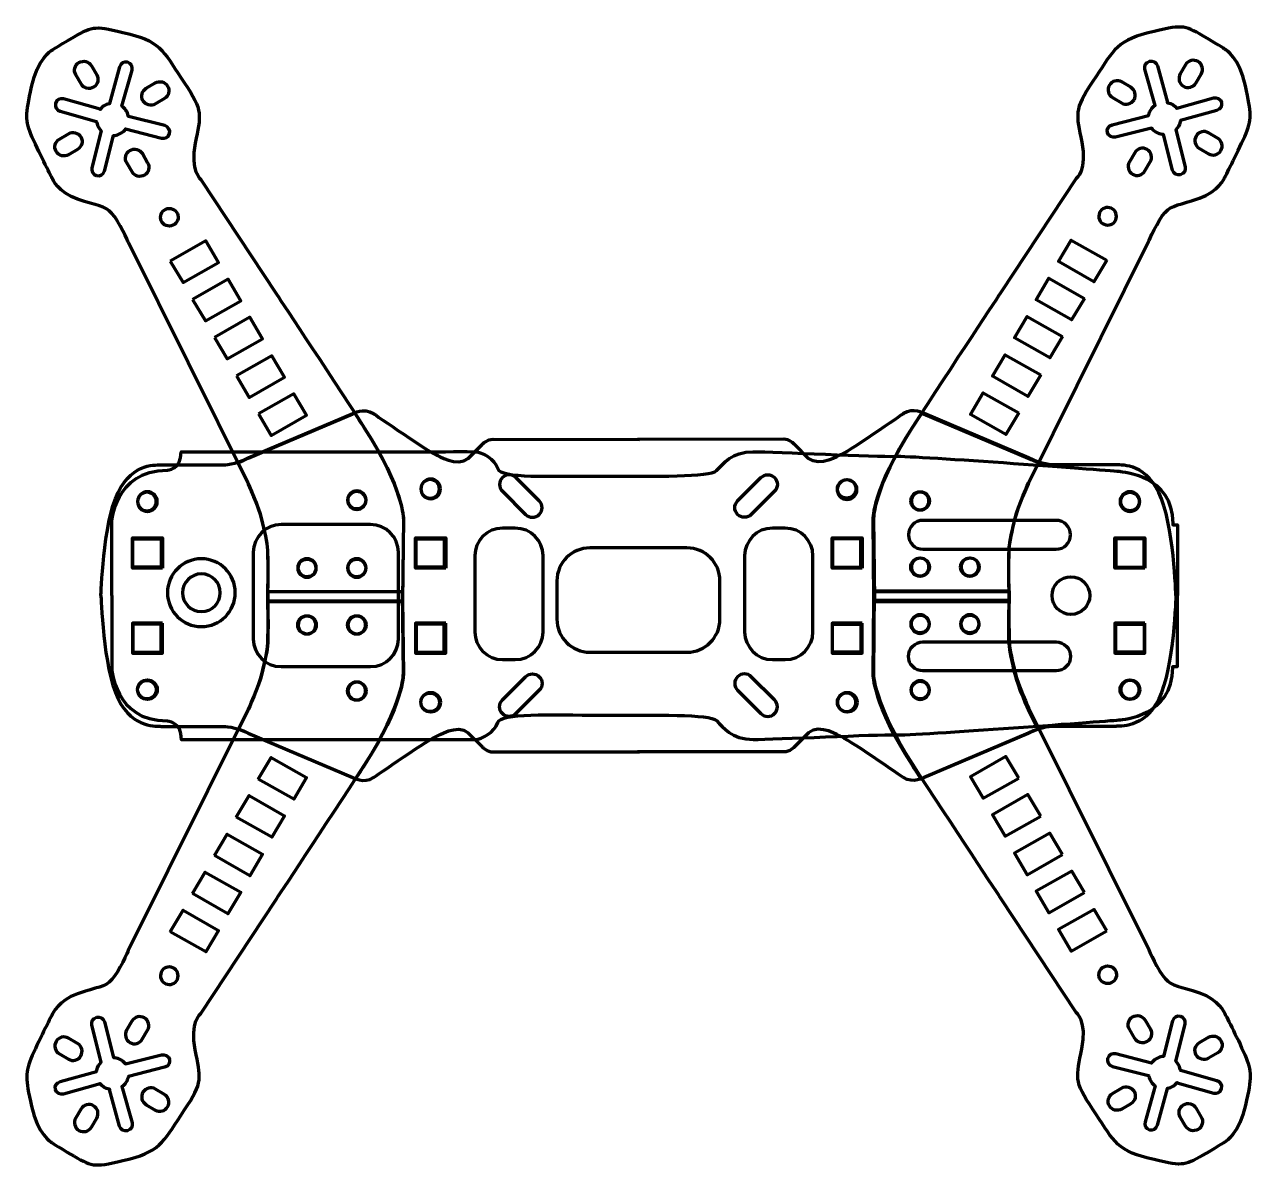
# Model space of a CAD drawing. Header units: inches. Extents: x -100 to 347, y -50 to 366.
import ezdxf

# ---------------------------------------------------------------- set-up
doc = ezdxf.new("R2010")
doc.units = ezdxf.units.IN
doc.header["$MEASUREMENT"] = 0
for name, color, linetype in [('arms', 7, 'Continuous'), ('bottom', 7, 'Continuous'), ('connectors', 7, 'Continuous'), ('top', 7, 'Continuous')]:
    doc.layers.add(name, color=color, linetype=linetype)

# ---------------------------------------------------------------- blocks, each defined once
blk = doc.blocks.new('block 3')
at = {"layer": 'connectors', "color": 22, "lineweight": 140, "true_color": 0xc4221e}
for points in [[(-13.58, 186.24), (-12.6, 182.03), (-11.58, 177.96), (-11.44, 174.95), (-11.3, 171.94), (-11.34, 165.78), (-11.34, 165.78), (-11.34, 165.78), (-11.41, 159.81), (-11.41, 159.81), (-11.41, 159.81), (37.63, 159.81), (37.63, 159.81), (37.63, 159.81), (37.65, 157.09), (37.65, 157.09), (37.65, 157.09), (37.93, 186.32), (37.93, 186.32), (37.93, 186.32), (38.06, 197.23), (23.79, 219.36), (22.59, 221.21), (21.37, 223.09), (20.14, 224.99), (19.76, 224.82), (19.54, 224.69), (19.54, 224.69), (19.54, 224.69), (-18.55, 208.53), (-18.55, 208.53), (-19.89, 207.82), (-21.18, 207.32), (-22.36, 206.96), (-22.36, 206.96), (-18.66, 199.52), (-18.66, 199.52), (-18.66, 199.52), (-14.56, 190.46), (-13.58, 186.24)], [(37.91, 129.83), (37.91, 129.83), (37.65, 157.09), (37.65, 157.09), (37.65, 157.09), (37.65, 156.34), (37.65, 156.34), (37.65, 156.34), (-11.43, 156.34), (-11.43, 156.34), (-11.43, 156.34), (-11.36, 150.38), (-11.36, 150.38), (-11.36, 150.38), (-11.32, 144.21), (-11.45, 141.2), (-11.6, 138.19), (-12.61, 134.12), (-13.6, 129.91), (-14.58, 125.69), (-18.68, 116.63), (-18.68, 116.63), (-18.68, 116.63), (-22.09, 109.76), (-22.09, 109.76), (-20.99, 109.41), (-19.79, 108.93), (-18.55, 108.28), (-18.55, 108.28), (19.54, 92.11), (19.54, 92.11), (19.54, 92.11), (19.89, 91.91), (20.46, 91.69), (21.58, 93.41), (22.68, 95.12), (23.77, 96.8), (38.04, 118.92), (37.91, 129.83), (37.91, 129.83)]]:
    blk.add_open_spline(points, degree=3, knots=[0, 0, 0, 0, 1, 1, 1, 2, 2, 2, 3, 3, 3, 4, 4, 4, 5, 5, 5, 6, 6, 6, 7, 7, 7, 8, 8, 8, 9, 9, 9, 10, 10, 10, 11, 11, 11, 12, 12, 12, 13, 13, 13, 13], dxfattribs=at)
blk = doc.blocks.new('block 4')
at = {"layer": 'connectors', "color": 22, "lineweight": 140, "true_color": 0xc4221e}
for points in [[(265.55, 199.54), (265.55, 199.54), (269.25, 206.98), (269.25, 206.98), (268.07, 207.34), (266.78, 207.84), (265.44, 208.55), (265.44, 208.55), (227.35, 224.71), (227.35, 224.71), (227.35, 224.71), (227.13, 224.84), (226.75, 225), (225.52, 223.11), (224.3, 221.22), (223.1, 219.38), (208.83, 197.25), (208.96, 186.34), (208.96, 186.34), (208.96, 186.34), (209.24, 157.11), (209.24, 157.11), (209.24, 157.11), (209.26, 159.83), (209.26, 159.83), (209.26, 159.83), (258.3, 159.83), (258.3, 159.83), (258.3, 159.83), (258.23, 165.8), (258.23, 165.8), (258.23, 165.8), (258.19, 171.96), (258.32, 174.97), (258.47, 177.98), (259.48, 182.05), (260.47, 186.26), (261.45, 190.48), (265.55, 199.54), (265.55, 199.54)], [(223.12, 96.81), (224.21, 95.14), (225.31, 93.43), (226.43, 91.71), (227, 91.93), (227.35, 92.13), (227.35, 92.13), (227.35, 92.13), (265.44, 108.29), (265.44, 108.29), (266.68, 108.95), (267.88, 109.43), (268.98, 109.78), (268.98, 109.78), (265.57, 116.65), (265.57, 116.65), (265.57, 116.65), (261.47, 125.71), (260.49, 129.93), (259.5, 134.14), (258.48, 138.21), (258.34, 141.22), (258.21, 144.23), (258.25, 150.39), (258.25, 150.39), (258.25, 150.39), (258.32, 156.36), (258.32, 156.36), (258.32, 156.36), (209.24, 156.36), (209.24, 156.36), (209.24, 156.36), (209.24, 157.11), (209.24, 157.11), (209.24, 157.11), (208.98, 129.85), (208.98, 129.85), (208.98, 129.85), (208.85, 118.94), (223.12, 96.81)]]:
    blk.add_open_spline(points, degree=3, knots=[0, 0, 0, 0, 1, 1, 1, 2, 2, 2, 3, 3, 3, 4, 4, 4, 5, 5, 5, 6, 6, 6, 7, 7, 7, 8, 8, 8, 9, 9, 9, 10, 10, 10, 11, 11, 11, 12, 12, 12, 13, 13, 13, 13], dxfattribs=at)
blk = doc.blocks.new('block 2')
at = {"layer": 'connectors', "color": 22, "lineweight": 70, "true_color": 0xc4221e}
for points in [[(24.33, 193.26), (24.33, 191.39), (22.82, 189.88), (20.96, 189.88), (19.09, 189.88), (17.58, 191.39), (17.58, 193.26), (17.58, 195.12), (19.09, 196.63), (20.96, 196.63), (22.82, 196.63), (24.33, 195.12), (24.33, 193.26)], [(222.7, 192.95), (222.7, 191.09), (224.21, 189.58), (226.07, 189.58), (227.94, 189.58), (229.45, 191.09), (229.45, 192.95), (229.45, 194.82), (227.94, 196.33), (226.07, 196.33), (224.21, 196.33), (222.7, 194.82), (222.7, 192.95)], [(6.2, 168.55), (6.2, 166.69), (4.69, 165.18), (2.83, 165.18), (0.97, 165.18), (-0.55, 166.69), (-0.55, 168.55), (-0.55, 170.42), (0.97, 171.93), (2.83, 171.93), (4.69, 171.93), (6.2, 170.42), (6.2, 168.55)], [(24.33, 168.55), (24.33, 166.69), (22.82, 165.18), (20.96, 165.18), (19.09, 165.18), (17.58, 166.69), (17.58, 168.55), (17.58, 170.42), (19.09, 171.93), (20.96, 171.93), (22.82, 171.93), (24.33, 170.42), (24.33, 168.55)], [(222.67, 168.88), (222.67, 167.01), (224.18, 165.5), (226.04, 165.5), (227.91, 165.5), (229.42, 167.01), (229.42, 168.88), (229.42, 170.74), (227.91, 172.25), (226.04, 172.25), (224.18, 172.25), (222.67, 170.74), (222.67, 168.88)], [(240.79, 168.88), (240.79, 167.01), (242.31, 165.5), (244.17, 165.5), (246.03, 165.5), (247.54, 167.01), (247.54, 168.88), (247.54, 170.74), (246.03, 172.25), (244.17, 172.25), (242.31, 172.25), (240.79, 170.74), (240.79, 168.88)], [(6.2, 147.81), (6.2, 149.67), (4.69, 151.18), (2.83, 151.18), (0.97, 151.18), (-0.55, 149.67), (-0.55, 147.81), (-0.55, 145.94), (0.97, 144.43), (2.83, 144.43), (4.69, 144.43), (6.2, 145.94), (6.2, 147.81)], [(24.33, 147.81), (24.33, 149.67), (22.82, 151.18), (20.96, 151.18), (19.09, 151.18), (17.58, 149.67), (17.58, 147.81), (17.58, 145.94), (19.09, 144.43), (20.96, 144.43), (22.82, 144.43), (24.33, 145.94), (24.33, 147.81)], [(222.67, 148.13), (222.67, 149.99), (224.18, 151.5), (226.04, 151.5), (227.91, 151.5), (229.42, 149.99), (229.42, 148.13), (229.42, 146.26), (227.91, 144.75), (226.04, 144.75), (224.18, 144.75), (222.67, 146.26), (222.67, 148.13)], [(240.79, 148.13), (240.79, 149.99), (242.31, 151.5), (244.17, 151.5), (246.03, 151.5), (247.54, 149.99), (247.54, 148.13), (247.54, 146.26), (246.03, 144.75), (244.17, 144.75), (242.31, 144.75), (240.79, 146.26), (240.79, 148.13)], [(24.33, 123.75), (24.33, 125.61), (22.82, 127.12), (20.96, 127.12), (19.09, 127.12), (17.58, 125.61), (17.58, 123.75), (17.58, 121.88), (19.09, 120.37), (20.96, 120.37), (22.82, 120.37), (24.33, 121.88), (24.33, 123.75)], [(222.71, 124.09), (222.71, 125.96), (224.23, 127.47), (226.09, 127.47), (227.95, 127.47), (229.46, 125.96), (229.46, 124.09), (229.46, 122.23), (227.95, 120.72), (226.09, 120.72), (224.23, 120.72), (222.71, 122.23), (222.71, 124.09)]]:
    blk.add_open_spline(points, degree=3, knots=[0, 0, 0, 0, 1, 1, 1, 2, 2, 2, 3, 3, 3, 4, 4, 4, 4], dxfattribs=at)
at = {"layer": 'connectors'}
for name in ['block 3', 'block 4']:
    blk.add_blockref(name, (0, 0), dxfattribs=at)
blk = doc.blocks.new('block 6')
at = {"layer": 'arms', "color": 11, "lineweight": 70, "true_color": 0xff7166}
for points in [[(-14.91, 91.7), (-10.22, 99.53), (2.66, 92.2), (-1.96, 84.36), (-14.91, 91.7)], [(-22.92, 77.85), (-18.23, 85.67), (-5.35, 78.34), (-9.97, 70.51), (-22.92, 77.85)], [(-30.91, 63.86), (-26.23, 71.68), (-13.34, 64.35), (-17.97, 56.51), (-30.91, 63.86)], [(-38.88, 49.98), (-34.2, 57.8), (-21.32, 50.48), (-25.94, 42.64), (-38.88, 49.98)], [(-47.01, 36.06), (-42.32, 43.89), (-29.44, 36.56), (-34.06, 28.72), (-47.01, 36.06)]]:
    blk.add_lwpolyline(points, dxfattribs=at)
at = {"layer": 'arms', "color": 11, "lineweight": 140, "true_color": 0xff7166}
blk.add_open_spline([(-11.48, 159.91), (-11.48, 159.91), (37.61, 159.91), (37.61, 159.91), (37.61, 159.91), (37.9, 129.93), (37.9, 129.93), (37.9, 129.93), (38.02, 119.02), (23.75, 96.89), (9.48, 74.76), (-8.42, 47.87), (-8.42, 47.87), (-8.42, 47.87), (-35.79, 6.35), (-35.79, 6.35), (-35.79, 6.35), (-39.95, 3.13), (-37.91, -6.91), (-35.87, -16.96), (-34.82, -18.62), (-41.85, -28.93), (-48.89, -39.23), (-49.75, -43.69), (-62.09, -46.71), (-74.44, -49.74), (-74.95, -49.69), (-81.96, -45.64), (-88.97, -41.58), (-90.21, -40.61), (-90.21, -40.61), (-90.21, -40.61), (-95.27, -37.78), (-97.49, -27.46), (-99.7, -17.13), (-100.01, -15.44), (-97.2, -8.99), (-94.39, -2.53), (-89.9, 6.01), (-89.9, 6.01), (-89.9, 6.01), (-87.74, 11.05), (-80.7, 13.52), (-73.66, 16), (-70.73, 15.84), (-68.2, 18.67), (-65.67, 21.51), (-62.23, 29.25), (-62.23, 29.25), (-62.23, 29.25), (-18.69, 116.73), (-18.69, 116.73), (-18.69, 116.73), (-14.59, 125.79), (-13.61, 130.01), (-12.63, 134.22), (-11.61, 138.29), (-11.47, 141.3), (-11.33, 144.31), (-11.38, 150.47), (-11.38, 150.47), (-11.38, 150.47), (-11.48, 159.91), (-11.48, 159.91)], degree=3, knots=[0, 0, 0, 0, 1, 1, 1, 2, 2, 2, 3, 3, 3, 4, 4, 4, 5, 5, 5, 6, 6, 6, 7, 7, 7, 8, 8, 8, 9, 9, 9, 10, 10, 10, 11, 11, 11, 12, 12, 12, 13, 13, 13, 14, 14, 14, 15, 15, 15, 16, 16, 16, 17, 17, 17, 18, 18, 18, 19, 19, 19, 20, 20, 20, 21, 21, 21, 21], dxfattribs=at)
at = {"layer": 'arms', "color": 11, "lineweight": 70, "true_color": 0xff7166}
for points, knots in [([(3.53, 150.94), (5.26, 150.55), (6.35, 148.83), (5.96, 147.1), (5.58, 145.37), (3.86, 144.28), (2.13, 144.67), (0.4, 145.06), (-0.69, 146.78), (-0.31, 148.51), (0.08, 150.24), (1.8, 151.33), (3.53, 150.94)], [0, 0, 0, 0, 1, 1, 1, 2, 2, 2, 3, 3, 3, 4, 4, 4, 4]), ([(21.66, 150.94), (23.39, 150.55), (24.48, 148.83), (24.09, 147.1), (23.7, 145.37), (21.98, 144.28), (20.25, 144.67), (18.52, 145.06), (17.43, 146.78), (17.82, 148.51), (18.21, 150.24), (19.93, 151.33), (21.66, 150.94)], [0, 0, 0, 0, 1, 1, 1, 2, 2, 2, 3, 3, 3, 4, 4, 4, 4]), ([(21.66, 126.88), (23.39, 126.49), (24.48, 124.77), (24.09, 123.04), (23.7, 121.31), (21.98, 120.22), (20.25, 120.61), (18.52, 121), (17.43, 122.72), (17.82, 124.45), (18.21, 126.18), (19.93, 127.27), (21.66, 126.88)], [0, 0, 0, 0, 1, 1, 1, 2, 2, 2, 3, 3, 3, 4, 4, 4, 4]), ([(-46.6, 23.21), (-44.87, 22.82), (-43.79, 21.1), (-44.17, 19.38), (-44.56, 17.64), (-46.28, 16.56), (-48.01, 16.95), (-49.74, 17.33), (-50.83, 19.05), (-50.44, 20.78), (-50.05, 22.51), (-48.34, 23.6), (-46.6, 23.21)], [0, 0, 0, 0, 1, 1, 1, 2, 2, 2, 3, 3, 3, 4, 4, 4, 4]), ([(-73.83, 4.93), (-75.08, 4.6), (-75.82, 3.32), (-75.48, 2.07), (-75.48, 2.07), (-72.08, -11.37), (-72.08, -11.37), (-72.86, -12.13), (-73.44, -13.12), (-73.7, -14.26), (-73.74, -14.43), (-73.76, -14.6), (-73.79, -14.77), (-73.79, -14.77), (-87.1, -18.49), (-87.1, -18.49), (-88.35, -18.82), (-89.09, -20.11), (-88.76, -21.35), (-88.42, -22.6), (-87.14, -23.34), (-85.89, -23.01), (-85.89, -23.01), (-72.54, -19.28), (-72.54, -19.28), (-72.54, -19.28), (-72.55, -19.21), (-72.55, -19.21), (-71.75, -20.22), (-70.62, -20.96), (-69.26, -21.27), (-69.17, -21.29), (-69.08, -21.3), (-68.98, -21.32), (-68.98, -21.32), (-69.14, -21.36), (-69.14, -21.36), (-69.14, -21.36), (-65.41, -34.72), (-65.41, -34.72), (-65.08, -35.96), (-63.79, -36.71), (-62.55, -36.38), (-61.3, -36.04), (-60.56, -34.76), (-60.89, -33.51), (-60.89, -33.51), (-64.58, -20.32), (-64.58, -20.32), (-63.44, -19.51), (-62.58, -18.3), (-62.25, -16.83), (-62.24, -16.76), (-62.23, -16.7), (-62.22, -16.62), (-62.22, -16.62), (-49.01, -13.27), (-49.01, -13.27), (-47.7, -12.92), (-46.91, -11.63), (-47.24, -10.38), (-47.57, -9.13), (-48.9, -8.41), (-50.21, -8.75), (-50.21, -8.75), (-63.26, -12.06), (-63.26, -12.06), (-64.07, -10.97), (-65.26, -10.15), (-66.69, -9.83), (-67.02, -9.75), (-67.35, -9.71), (-67.68, -9.69), (-67.68, -9.69), (-70.96, 3.28), (-70.96, 3.28), (-71.3, 4.52), (-72.58, 5.27), (-73.83, 4.93)], [0, 0, 0, 0, 1, 1, 1, 2, 2, 2, 3, 3, 3, 4, 4, 4, 5, 5, 5, 6, 6, 6, 7, 7, 7, 8, 8, 8, 9, 9, 9, 10, 10, 10, 11, 11, 11, 12, 12, 12, 13, 13, 13, 14, 14, 14, 15, 15, 15, 16, 16, 16, 17, 17, 17, 18, 18, 18, 19, 19, 19, 20, 20, 20, 21, 21, 21, 22, 22, 22, 23, 23, 23, 24, 24, 24, 25, 25, 25, 26, 26, 26, 26]), ([(-56.38, 4.74), (-54.8, 3.81), (-54.28, 1.78), (-55.21, 0.21), (-55.21, 0.21), (-57.15, -3.08), (-57.15, -3.08), (-58.08, -4.65), (-60.1, -5.17), (-61.68, -4.24), (-61.68, -4.24), (-61.68, -4.24), (-61.68, -4.24), (-63.25, -3.31), (-63.77, -1.29), (-62.84, 0.28), (-62.84, 0.28), (-60.9, 3.57), (-60.9, 3.57), (-59.97, 5.14), (-57.95, 5.66), (-56.38, 4.74), (-56.38, 4.74), (-56.38, 4.74), (-56.38, 4.74)], [0, 0, 0, 0, 1, 1, 1, 2, 2, 2, 3, 3, 3, 4, 4, 4, 5, 5, 5, 6, 6, 6, 7, 7, 7, 8, 8, 8, 8]), ([(-88.52, -3.86), (-87.6, -2.28), (-85.57, -1.76), (-84, -2.69), (-84, -2.69), (-80.71, -4.63), (-80.71, -4.63), (-79.14, -5.55), (-78.62, -7.58), (-79.54, -9.15), (-79.54, -9.15), (-79.54, -9.15), (-79.54, -9.15), (-80.47, -10.73), (-82.5, -11.25), (-84.07, -10.32), (-84.07, -10.32), (-87.35, -8.38), (-87.35, -8.38), (-88.93, -7.45), (-89.45, -5.43), (-88.52, -3.86), (-88.52, -3.86), (-88.52, -3.86), (-88.52, -3.86)], [0, 0, 0, 0, 1, 1, 1, 2, 2, 2, 3, 3, 3, 4, 4, 4, 5, 5, 5, 6, 6, 6, 7, 7, 7, 8, 8, 8, 8]), ([(-56.91, -22.36), (-55.98, -20.79), (-53.95, -20.27), (-52.38, -21.19), (-52.38, -21.19), (-49.1, -23.14), (-49.1, -23.14), (-47.52, -24.06), (-47, -26.09), (-47.93, -27.66), (-47.93, -27.66), (-47.93, -27.66), (-47.93, -27.66), (-48.85, -29.23), (-50.88, -29.75), (-52.46, -28.83), (-52.46, -28.83), (-55.74, -26.89), (-55.74, -26.89), (-57.31, -25.96), (-57.84, -23.93), (-56.91, -22.36), (-56.91, -22.36), (-56.91, -22.36), (-56.91, -22.36)], [0, 0, 0, 0, 1, 1, 1, 2, 2, 2, 3, 3, 3, 4, 4, 4, 5, 5, 5, 6, 6, 6, 7, 7, 7, 8, 8, 8, 8]), ([(-74.91, -27.28), (-73.34, -28.2), (-72.82, -30.23), (-73.75, -31.8), (-73.75, -31.8), (-75.69, -35.09), (-75.69, -35.09), (-76.61, -36.66), (-78.64, -37.18), (-80.21, -36.26), (-80.21, -36.26), (-80.21, -36.26), (-80.21, -36.26), (-81.78, -35.33), (-82.31, -33.3), (-81.38, -31.73), (-81.38, -31.73), (-79.44, -28.44), (-79.44, -28.44), (-78.51, -26.87), (-76.48, -26.35), (-74.91, -27.28), (-74.91, -27.28), (-74.91, -27.28), (-74.91, -27.28)], [0, 0, 0, 0, 1, 1, 1, 2, 2, 2, 3, 3, 3, 4, 4, 4, 5, 5, 5, 6, 6, 6, 7, 7, 7, 8, 8, 8, 8])]:
    blk.add_open_spline(points, degree=3, knots=knots, dxfattribs=at)
blk = doc.blocks.new('block 7')
at = {"layer": 'arms', "color": 11, "lineweight": 70, "true_color": 0xff7166}
for points in [[(-46.99, 280.29), (-42.3, 272.46), (-29.42, 279.79), (-34.04, 287.63), (-46.99, 280.29)], [(-38.87, 266.37), (-34.18, 258.55), (-21.3, 265.87), (-25.92, 273.71), (-38.87, 266.37)], [(-30.9, 252.49), (-26.21, 244.67), (-13.33, 252), (-17.95, 259.83), (-30.9, 252.49)], [(-22.9, 238.5), (-18.21, 230.68), (-5.33, 238.01), (-9.95, 245.84), (-22.9, 238.5)], [(-14.89, 224.65), (-10.2, 216.82), (2.68, 224.15), (-1.95, 231.99), (-14.89, 224.65)]]:
    blk.add_lwpolyline(points, dxfattribs=at)
at = {"layer": 'arms', "color": 11, "lineweight": 140, "true_color": 0xff7166}
blk.add_open_spline([(-11.46, 156.44), (-11.46, 156.44), (37.63, 156.44), (37.63, 156.44), (37.63, 156.44), (37.92, 186.42), (37.92, 186.42), (37.92, 186.42), (38.04, 197.33), (23.77, 219.46), (9.5, 241.59), (-8.4, 268.48), (-8.4, 268.48), (-8.4, 268.48), (-35.77, 310), (-35.77, 310), (-35.77, 310), (-39.93, 313.21), (-37.89, 323.26), (-35.86, 333.31), (-34.8, 334.97), (-41.84, 345.28), (-48.87, 355.58), (-49.73, 360.04), (-62.07, 363.06), (-74.42, 366.09), (-74.93, 366.04), (-81.94, 361.99), (-88.95, 357.93), (-90.19, 356.96), (-90.19, 356.96), (-90.19, 356.96), (-95.25, 354.13), (-97.47, 343.81), (-99.68, 333.48), (-99.99, 331.79), (-97.19, 325.33), (-94.38, 318.88), (-89.88, 310.34), (-89.88, 310.34), (-89.88, 310.34), (-87.72, 305.3), (-80.68, 302.83), (-73.64, 300.35), (-70.71, 300.51), (-68.18, 297.67), (-65.65, 294.84), (-62.22, 287.1), (-62.22, 287.1), (-62.22, 287.1), (-18.67, 199.62), (-18.67, 199.62), (-18.67, 199.62), (-14.58, 190.56), (-13.59, 186.34), (-12.61, 182.13), (-11.59, 178.06), (-11.45, 175.05), (-11.31, 172.04), (-11.36, 165.88), (-11.36, 165.88), (-11.36, 165.88), (-11.46, 156.44), (-11.46, 156.44)], degree=3, knots=[0, 0, 0, 0, 1, 1, 1, 2, 2, 2, 3, 3, 3, 4, 4, 4, 5, 5, 5, 6, 6, 6, 7, 7, 7, 8, 8, 8, 9, 9, 9, 10, 10, 10, 11, 11, 11, 12, 12, 12, 13, 13, 13, 14, 14, 14, 15, 15, 15, 16, 16, 16, 17, 17, 17, 18, 18, 18, 19, 19, 19, 20, 20, 20, 21, 21, 21, 21], dxfattribs=at)
at = {"layer": 'arms', "color": 11, "lineweight": 70, "true_color": 0xff7166}
for points, knots in [([(-74.89, 343.63), (-73.32, 344.55), (-72.8, 346.58), (-73.73, 348.15), (-73.73, 348.15), (-75.67, 351.44), (-75.67, 351.44), (-76.59, 353.01), (-78.62, 353.53), (-80.19, 352.61), (-80.19, 352.61), (-80.19, 352.61), (-80.19, 352.61), (-81.77, 351.68), (-82.29, 349.65), (-81.36, 348.08), (-81.36, 348.08), (-79.42, 344.79), (-79.42, 344.79), (-78.49, 343.22), (-76.47, 342.7), (-74.89, 343.63), (-74.89, 343.63), (-74.89, 343.63), (-74.89, 343.63)], [0, 0, 0, 0, 1, 1, 1, 2, 2, 2, 3, 3, 3, 4, 4, 4, 5, 5, 5, 6, 6, 6, 7, 7, 7, 8, 8, 8, 8]), ([(-73.81, 311.42), (-75.06, 311.75), (-75.8, 313.03), (-75.47, 314.28), (-75.47, 314.28), (-72.06, 327.72), (-72.06, 327.72), (-72.84, 328.48), (-73.42, 329.47), (-73.68, 330.61), (-73.72, 330.78), (-73.75, 330.95), (-73.77, 331.12), (-73.77, 331.12), (-87.08, 334.84), (-87.08, 334.84), (-88.33, 335.17), (-89.07, 336.46), (-88.74, 337.7), (-88.41, 338.95), (-87.12, 339.69), (-85.87, 339.36), (-85.87, 339.36), (-72.52, 335.62), (-72.52, 335.62), (-72.52, 335.62), (-72.54, 335.56), (-72.54, 335.56), (-71.73, 336.57), (-70.6, 337.31), (-69.24, 337.62), (-69.15, 337.64), (-69.06, 337.65), (-68.97, 337.67), (-68.97, 337.67), (-69.13, 337.71), (-69.13, 337.71), (-69.13, 337.71), (-65.39, 351.07), (-65.39, 351.07), (-65.06, 352.31), (-63.78, 353.06), (-62.53, 352.73), (-61.28, 352.39), (-60.54, 351.11), (-60.87, 349.86), (-60.87, 349.86), (-64.56, 336.67), (-64.56, 336.67), (-63.42, 335.86), (-62.56, 334.65), (-62.24, 333.18), (-62.22, 333.11), (-62.21, 333.04), (-62.2, 332.97), (-62.2, 332.97), (-48.99, 329.62), (-48.99, 329.62), (-47.68, 329.27), (-46.89, 327.98), (-47.22, 326.73), (-47.55, 325.48), (-48.89, 324.76), (-50.19, 325.1), (-50.19, 325.1), (-63.24, 328.41), (-63.24, 328.41), (-64.05, 327.32), (-65.24, 326.5), (-66.67, 326.17), (-67, 326.1), (-67.33, 326.06), (-67.66, 326.04), (-67.66, 326.04), (-70.95, 313.07), (-70.95, 313.07), (-71.28, 311.83), (-72.56, 311.08), (-73.81, 311.42)], [0, 0, 0, 0, 1, 1, 1, 2, 2, 2, 3, 3, 3, 4, 4, 4, 5, 5, 5, 6, 6, 6, 7, 7, 7, 8, 8, 8, 9, 9, 9, 10, 10, 10, 11, 11, 11, 12, 12, 12, 13, 13, 13, 14, 14, 14, 15, 15, 15, 16, 16, 16, 17, 17, 17, 18, 18, 18, 19, 19, 19, 20, 20, 20, 21, 21, 21, 22, 22, 22, 23, 23, 23, 24, 24, 24, 25, 25, 25, 26, 26, 26, 26]), ([(-56.89, 338.71), (-55.96, 337.14), (-53.94, 336.62), (-52.37, 337.54), (-52.37, 337.54), (-49.08, 339.49), (-49.08, 339.49), (-47.5, 340.41), (-46.98, 342.44), (-47.91, 344.01), (-47.91, 344.01), (-47.91, 344.01), (-47.91, 344.01), (-48.84, 345.58), (-50.86, 346.1), (-52.44, 345.18), (-52.44, 345.18), (-55.72, 343.24), (-55.72, 343.24), (-57.29, 342.31), (-57.82, 340.28), (-56.89, 338.71), (-56.89, 338.71), (-56.89, 338.71), (-56.89, 338.71)], [0, 0, 0, 0, 1, 1, 1, 2, 2, 2, 3, 3, 3, 4, 4, 4, 5, 5, 5, 6, 6, 6, 7, 7, 7, 8, 8, 8, 8]), ([(-88.5, 320.21), (-87.58, 318.63), (-85.55, 318.11), (-83.98, 319.04), (-83.98, 319.04), (-80.69, 320.98), (-80.69, 320.98), (-79.12, 321.9), (-78.6, 323.93), (-79.52, 325.5), (-79.52, 325.5), (-79.52, 325.5), (-79.52, 325.5), (-80.45, 327.08), (-82.48, 327.6), (-84.05, 326.67), (-84.05, 326.67), (-87.34, 324.73), (-87.34, 324.73), (-88.91, 323.8), (-89.43, 321.78), (-88.5, 320.21), (-88.5, 320.21), (-88.5, 320.21), (-88.5, 320.21)], [0, 0, 0, 0, 1, 1, 1, 2, 2, 2, 3, 3, 3, 4, 4, 4, 5, 5, 5, 6, 6, 6, 7, 7, 7, 8, 8, 8, 8]), ([(-56.36, 311.61), (-54.78, 312.54), (-54.26, 314.57), (-55.19, 316.14), (-55.19, 316.14), (-57.13, 319.43), (-57.13, 319.43), (-58.06, 321), (-60.09, 321.52), (-61.66, 320.59), (-61.66, 320.59), (-61.66, 320.59), (-61.66, 320.59), (-63.23, 319.66), (-63.75, 317.64), (-62.82, 316.07), (-62.82, 316.07), (-60.88, 312.78), (-60.88, 312.78), (-59.96, 311.21), (-57.93, 310.69), (-56.36, 311.61), (-56.36, 311.61), (-56.36, 311.61), (-56.36, 311.61)], [0, 0, 0, 0, 1, 1, 1, 2, 2, 2, 3, 3, 3, 4, 4, 4, 5, 5, 5, 6, 6, 6, 7, 7, 7, 8, 8, 8, 8]), ([(-46.59, 293.14), (-44.86, 293.53), (-43.77, 295.25), (-44.16, 296.97), (-44.54, 298.71), (-46.26, 299.79), (-47.99, 299.4), (-49.72, 299.02), (-50.81, 297.3), (-50.42, 295.57), (-50.04, 293.84), (-48.32, 292.75), (-46.59, 293.14)], [0, 0, 0, 0, 1, 1, 1, 2, 2, 2, 3, 3, 3, 4, 4, 4, 4]), ([(21.68, 190.12), (23.41, 190.51), (24.5, 192.23), (24.11, 193.96), (23.72, 195.69), (22, 196.78), (20.27, 196.39), (18.54, 196), (17.45, 194.28), (17.84, 192.55), (18.23, 190.83), (19.95, 189.73), (21.68, 190.12)], [0, 0, 0, 0, 1, 1, 1, 2, 2, 2, 3, 3, 3, 4, 4, 4, 4]), ([(3.55, 165.41), (5.28, 165.8), (6.37, 167.52), (5.98, 169.25), (5.59, 170.98), (3.88, 172.07), (2.15, 171.68), (0.41, 171.29), (-0.68, 169.57), (-0.29, 167.84), (0.1, 166.11), (1.82, 165.02), (3.55, 165.41)], [0, 0, 0, 0, 1, 1, 1, 2, 2, 2, 3, 3, 3, 4, 4, 4, 4]), ([(21.68, 165.41), (23.41, 165.8), (24.5, 167.52), (24.11, 169.25), (23.72, 170.98), (22, 172.07), (20.27, 171.68), (18.54, 171.29), (17.45, 169.57), (17.84, 167.84), (18.23, 166.11), (19.95, 165.02), (21.68, 165.41)], [0, 0, 0, 0, 1, 1, 1, 2, 2, 2, 3, 3, 3, 4, 4, 4, 4])]:
    blk.add_open_spline(points, degree=3, knots=knots, dxfattribs=at)
blk = doc.blocks.new('block 8')
at = {"layer": 'arms', "color": 11, "lineweight": 70, "true_color": 0xff7166}
for points in [[(261.96, 92.05), (257.27, 99.88), (244.39, 92.54), (249.01, 84.71), (261.96, 92.05)], [(269.96, 78.2), (265.28, 86.02), (252.39, 78.69), (257.01, 70.86), (269.96, 78.2)], [(277.96, 64.21), (273.27, 72.03), (260.39, 64.7), (265.01, 56.86), (277.96, 64.21)], [(285.93, 50.33), (281.24, 58.15), (268.36, 50.82), (272.98, 42.99), (285.93, 50.33)], [(294.06, 36.41), (289.37, 44.24), (276.49, 36.91), (281.11, 29.07), (294.06, 36.41)]]:
    blk.add_lwpolyline(points, dxfattribs=at)
at = {"layer": 'arms', "color": 11, "lineweight": 140, "true_color": 0xff7166}
blk.add_open_spline([(258.53, 160.26), (258.53, 160.26), (209.43, 160.25), (209.43, 160.25), (209.43, 160.25), (209.15, 130.28), (209.15, 130.28), (209.15, 130.28), (209.02, 119.37), (223.29, 97.24), (237.56, 75.11), (255.46, 48.22), (255.46, 48.22), (255.46, 48.22), (282.84, 6.7), (282.84, 6.7), (282.84, 6.7), (287, 3.48), (284.96, -6.56), (282.92, -16.61), (281.86, -18.28), (288.9, -28.58), (295.94, -38.88), (296.79, -43.34), (309.14, -46.36), (321.48, -49.39), (322, -49.34), (329.01, -45.29), (336.02, -41.23), (337.25, -40.26), (337.25, -40.26), (337.25, -40.26), (342.32, -37.43), (344.53, -27.11), (346.75, -16.78), (347.06, -15.09), (344.25, -8.64), (341.44, -2.18), (336.95, 6.36), (336.95, 6.36), (336.95, 6.36), (334.79, 11.4), (327.74, 13.87), (320.7, 16.35), (317.78, 16.19), (315.25, 19.02), (312.71, 21.86), (309.28, 29.6), (309.28, 29.6), (309.28, 29.6), (265.74, 117.08), (265.74, 117.08), (265.74, 117.08), (261.64, 126.14), (260.66, 130.36), (259.67, 134.57), (258.66, 138.64), (258.52, 141.65), (258.38, 144.66), (258.42, 150.82), (258.42, 150.82), (258.42, 150.82), (258.53, 160.26), (258.53, 160.26)], degree=3, knots=[0, 0, 0, 0, 1, 1, 1, 2, 2, 2, 3, 3, 3, 4, 4, 4, 5, 5, 5, 6, 6, 6, 7, 7, 7, 8, 8, 8, 9, 9, 9, 10, 10, 10, 11, 11, 11, 12, 12, 12, 13, 13, 13, 14, 14, 14, 15, 15, 15, 16, 16, 16, 17, 17, 17, 18, 18, 18, 19, 19, 19, 20, 20, 20, 21, 21, 21, 21], dxfattribs=at)
at = {"layer": 'arms', "color": 11, "lineweight": 70, "true_color": 0xff7166}
for points, knots in [([(225.38, 151.29), (223.66, 150.9), (222.57, 149.18), (222.96, 147.45), (223.34, 145.72), (225.06, 144.63), (226.79, 145.02), (228.52, 145.41), (229.61, 147.13), (229.22, 148.86), (228.83, 150.59), (227.12, 151.68), (225.38, 151.29)], [0, 0, 0, 0, 1, 1, 1, 2, 2, 2, 3, 3, 3, 4, 4, 4, 4]), ([(243.51, 151.29), (241.78, 150.9), (240.69, 149.18), (241.08, 147.45), (241.47, 145.72), (243.19, 144.63), (244.92, 145.02), (246.65, 145.41), (247.74, 147.13), (247.35, 148.86), (246.96, 150.59), (245.24, 151.68), (243.51, 151.29)], [0, 0, 0, 0, 1, 1, 1, 2, 2, 2, 3, 3, 3, 4, 4, 4, 4]), ([(225.39, 127.23), (223.65, 126.84), (222.57, 125.12), (222.96, 123.39), (223.34, 121.66), (225.06, 120.57), (226.79, 120.96), (228.52, 121.35), (229.61, 123.07), (229.22, 124.8), (228.84, 126.53), (227.12, 127.62), (225.39, 127.23)], [0, 0, 0, 0, 1, 1, 1, 2, 2, 2, 3, 3, 3, 4, 4, 4, 4]), ([(293.65, 23.56), (291.92, 23.17), (290.83, 21.45), (291.22, 19.73), (291.61, 17.99), (293.33, 16.91), (295.06, 17.29), (296.79, 17.68), (297.88, 19.4), (297.49, 21.13), (297.1, 22.86), (295.38, 23.95), (293.65, 23.56)], [0, 0, 0, 0, 1, 1, 1, 2, 2, 2, 3, 3, 3, 4, 4, 4, 4]), ([(320.87, 5.28), (322.12, 4.95), (322.86, 3.67), (322.53, 2.42), (322.53, 2.42), (319.13, -11.02), (319.13, -11.02), (319.91, -11.78), (320.49, -12.77), (320.75, -13.91), (320.78, -14.08), (320.81, -14.25), (320.83, -14.42), (320.83, -14.42), (334.14, -18.14), (334.14, -18.14), (335.39, -18.47), (336.13, -19.76), (335.8, -21), (335.47, -22.25), (334.19, -22.99), (332.94, -22.66), (332.94, -22.66), (319.59, -18.93), (319.59, -18.93), (319.59, -18.93), (319.6, -18.86), (319.6, -18.86), (318.8, -19.87), (317.66, -20.62), (316.31, -20.92), (316.21, -20.94), (316.12, -20.95), (316.03, -20.97), (316.03, -20.97), (316.19, -21.01), (316.19, -21.01), (316.19, -21.01), (312.45, -34.37), (312.45, -34.37), (312.12, -35.62), (310.84, -36.36), (309.59, -36.03), (308.34, -35.69), (307.6, -34.41), (307.94, -33.16), (307.94, -33.16), (311.62, -19.97), (311.62, -19.97), (310.49, -19.16), (309.63, -17.95), (309.3, -16.48), (309.28, -16.41), (309.28, -16.35), (309.26, -16.28), (309.26, -16.28), (296.05, -12.92), (296.05, -12.92), (294.75, -12.57), (293.95, -11.28), (294.29, -10.03), (294.62, -8.79), (295.95, -8.06), (297.26, -8.41), (297.26, -8.41), (310.31, -11.71), (310.31, -11.71), (311.12, -10.62), (312.3, -9.8), (313.74, -9.48), (314.07, -9.4), (314.4, -9.36), (314.72, -9.34), (314.72, -9.34), (318.01, 3.62), (318.01, 3.62), (318.34, 4.87), (319.62, 5.61), (320.87, 5.28)], [0, 0, 0, 0, 1, 1, 1, 2, 2, 2, 3, 3, 3, 4, 4, 4, 5, 5, 5, 6, 6, 6, 7, 7, 7, 8, 8, 8, 9, 9, 9, 10, 10, 10, 11, 11, 11, 12, 12, 12, 13, 13, 13, 14, 14, 14, 15, 15, 15, 16, 16, 16, 17, 17, 17, 18, 18, 18, 19, 19, 19, 20, 20, 20, 21, 21, 21, 22, 22, 22, 23, 23, 23, 24, 24, 24, 25, 25, 25, 26, 26, 26, 26]), ([(303.42, 5.09), (301.85, 4.16), (301.33, 2.13), (302.26, 0.56), (302.26, 0.56), (304.2, -2.73), (304.2, -2.73), (305.12, -4.3), (307.15, -4.82), (308.72, -3.89), (308.72, -3.89), (308.72, -3.89), (308.72, -3.89), (310.29, -2.96), (310.82, -0.94), (309.89, 0.63), (309.89, 0.63), (307.95, 3.92), (307.95, 3.92), (307.02, 5.49), (304.99, 6.01), (303.42, 5.09), (303.42, 5.09), (303.42, 5.09), (303.42, 5.09)], [0, 0, 0, 0, 1, 1, 1, 2, 2, 2, 3, 3, 3, 4, 4, 4, 5, 5, 5, 6, 6, 6, 7, 7, 7, 8, 8, 8, 8]), ([(335.57, -3.51), (334.64, -1.93), (332.61, -1.41), (331.04, -2.34), (331.04, -2.34), (327.76, -4.28), (327.76, -4.28), (326.18, -5.2), (325.66, -7.23), (326.59, -8.8), (326.59, -8.8), (326.59, -8.8), (326.59, -8.8), (327.52, -10.38), (329.54, -10.9), (331.11, -9.97), (331.11, -9.97), (334.4, -8.03), (334.4, -8.03), (335.97, -7.1), (336.5, -5.08), (335.57, -3.51), (335.57, -3.51), (335.57, -3.51), (335.57, -3.51)], [0, 0, 0, 0, 1, 1, 1, 2, 2, 2, 3, 3, 3, 4, 4, 4, 5, 5, 5, 6, 6, 6, 7, 7, 7, 8, 8, 8, 8]), ([(303.95, -22.01), (303.03, -20.44), (301, -19.92), (299.43, -20.84), (299.43, -20.84), (296.14, -22.79), (296.14, -22.79), (294.57, -23.71), (294.05, -25.74), (294.97, -27.31), (294.97, -27.31), (294.97, -27.31), (294.97, -27.31), (295.9, -28.88), (297.93, -29.41), (299.5, -28.48), (299.5, -28.48), (302.79, -26.54), (302.79, -26.54), (304.36, -25.61), (304.88, -23.59), (303.95, -22.01), (303.95, -22.01), (303.95, -22.01), (303.95, -22.01)], [0, 0, 0, 0, 1, 1, 1, 2, 2, 2, 3, 3, 3, 4, 4, 4, 5, 5, 5, 6, 6, 6, 7, 7, 7, 8, 8, 8, 8]), ([(321.96, -26.93), (320.38, -27.85), (319.86, -29.88), (320.79, -31.45), (320.79, -31.45), (322.73, -34.74), (322.73, -34.74), (323.66, -36.31), (325.69, -36.83), (327.26, -35.91), (327.26, -35.91), (327.26, -35.91), (327.26, -35.91), (328.83, -34.98), (329.35, -32.95), (328.42, -31.38), (328.42, -31.38), (326.48, -28.09), (326.48, -28.09), (325.55, -26.52), (323.53, -26), (321.96, -26.93), (321.96, -26.93), (321.96, -26.93), (321.96, -26.93)], [0, 0, 0, 0, 1, 1, 1, 2, 2, 2, 3, 3, 3, 4, 4, 4, 5, 5, 5, 6, 6, 6, 7, 7, 7, 8, 8, 8, 8])]:
    blk.add_open_spline(points, degree=3, knots=knots, dxfattribs=at)
blk = doc.blocks.new('block 9')
at = {"layer": 'arms', "color": 11, "lineweight": 70, "true_color": 0xff7166}
for points in [[(294.04, 280.63), (289.35, 272.81), (276.47, 280.14), (281.09, 287.98), (294.04, 280.63)], [(285.91, 266.72), (281.22, 258.89), (268.34, 266.22), (272.96, 274.06), (285.91, 266.72)], [(277.94, 252.84), (273.25, 245.02), (260.37, 252.35), (264.99, 260.18), (277.94, 252.84)], [(269.95, 238.85), (265.26, 231.03), (252.38, 238.36), (257, 246.19), (269.95, 238.85)], [(261.94, 225), (257.25, 217.17), (244.37, 224.5), (248.99, 232.34), (261.94, 225)]]:
    blk.add_lwpolyline(points, dxfattribs=at)
at = {"layer": 'arms', "color": 11, "lineweight": 140, "true_color": 0xff7166}
blk.add_open_spline([(258.51, 156.79), (258.51, 156.79), (209.41, 156.79), (209.41, 156.79), (209.41, 156.79), (209.13, 186.77), (209.13, 186.77), (209.13, 186.77), (209, 197.67), (223.28, 219.8), (237.55, 241.93), (255.45, 268.83), (255.45, 268.83), (255.45, 268.83), (282.82, 310.34), (282.82, 310.34), (282.82, 310.34), (286.98, 313.56), (284.94, 323.61), (282.9, 333.66), (281.85, 335.32), (288.88, 345.62), (295.92, 355.93), (296.78, 360.38), (309.12, 363.41), (321.46, 366.44), (321.98, 366.39), (328.99, 362.33), (336, 358.28), (337.23, 357.31), (337.23, 357.31), (337.23, 357.31), (342.3, 354.48), (344.51, 344.15), (346.73, 333.83), (347.04, 332.14), (344.23, 325.68), (341.42, 319.23), (336.93, 310.69), (336.93, 310.69), (336.93, 310.69), (334.77, 305.65), (327.73, 303.17), (320.68, 300.7), (317.76, 300.85), (315.23, 298.02), (312.69, 295.19), (309.26, 287.45), (309.26, 287.45), (309.26, 287.45), (265.72, 199.97), (265.72, 199.97), (265.72, 199.97), (261.62, 190.91), (260.64, 186.69), (259.66, 182.48), (258.64, 178.41), (258.5, 175.4), (258.36, 172.39), (258.4, 166.22), (258.4, 166.22), (258.4, 166.22), (258.51, 156.79), (258.51, 156.79)], degree=3, knots=[0, 0, 0, 0, 1, 1, 1, 2, 2, 2, 3, 3, 3, 4, 4, 4, 5, 5, 5, 6, 6, 6, 7, 7, 7, 8, 8, 8, 9, 9, 9, 10, 10, 10, 11, 11, 11, 12, 12, 12, 13, 13, 13, 14, 14, 14, 15, 15, 15, 16, 16, 16, 17, 17, 17, 18, 18, 18, 19, 19, 19, 20, 20, 20, 21, 21, 21, 21], dxfattribs=at)
at = {"layer": 'arms', "color": 11, "lineweight": 70, "true_color": 0xff7166}
for points, knots in [([(320.85, 311.77), (322.1, 312.1), (322.85, 313.38), (322.51, 314.63), (322.51, 314.63), (319.11, 328.06), (319.11, 328.06), (319.89, 328.83), (320.47, 329.81), (320.73, 330.96), (320.76, 331.13), (320.79, 331.3), (320.81, 331.46), (320.81, 331.46), (334.12, 335.19), (334.12, 335.19), (335.38, 335.52), (336.12, 336.8), (335.78, 338.05), (335.45, 339.3), (334.17, 340.04), (332.92, 339.71), (332.92, 339.71), (319.57, 335.97), (319.57, 335.97), (319.57, 335.97), (319.58, 335.91), (319.58, 335.91), (318.78, 336.91), (317.64, 337.66), (316.29, 337.97), (316.2, 337.99), (316.11, 338), (316.01, 338.02), (316.01, 338.02), (316.17, 338.06), (316.17, 338.06), (316.17, 338.06), (312.43, 351.41), (312.43, 351.41), (312.1, 352.66), (310.82, 353.41), (309.57, 353.08), (308.32, 352.74), (307.58, 351.46), (307.92, 350.21), (307.92, 350.21), (311.61, 337.02), (311.61, 337.02), (310.47, 336.21), (309.61, 335), (309.28, 333.53), (309.26, 333.46), (309.26, 333.39), (309.25, 333.32), (309.25, 333.32), (296.04, 329.97), (296.04, 329.97), (294.73, 329.62), (293.93, 328.33), (294.27, 327.08), (294.6, 325.83), (295.93, 325.1), (297.24, 325.45), (297.24, 325.45), (310.29, 328.76), (310.29, 328.76), (311.1, 327.67), (312.29, 326.84), (313.72, 326.52), (314.05, 326.45), (314.38, 326.41), (314.71, 326.39), (314.71, 326.39), (317.99, 313.42), (317.99, 313.42), (318.32, 312.18), (319.61, 311.43), (320.85, 311.77)], [0, 0, 0, 0, 1, 1, 1, 2, 2, 2, 3, 3, 3, 4, 4, 4, 5, 5, 5, 6, 6, 6, 7, 7, 7, 8, 8, 8, 9, 9, 9, 10, 10, 10, 11, 11, 11, 12, 12, 12, 13, 13, 13, 14, 14, 14, 15, 15, 15, 16, 16, 16, 17, 17, 17, 18, 18, 18, 19, 19, 19, 20, 20, 20, 21, 21, 21, 22, 22, 22, 23, 23, 23, 24, 24, 24, 25, 25, 25, 26, 26, 26, 26]), ([(321.94, 343.97), (320.37, 344.9), (319.84, 346.93), (320.77, 348.5), (320.77, 348.5), (322.71, 351.79), (322.71, 351.79), (323.64, 353.36), (325.67, 353.88), (327.24, 352.96), (327.24, 352.96), (327.24, 352.96), (327.24, 352.96), (328.81, 352.03), (329.33, 350), (328.4, 348.43), (328.4, 348.43), (326.47, 345.14), (326.47, 345.14), (325.54, 343.57), (323.51, 343.05), (321.94, 343.97), (321.94, 343.97), (321.94, 343.97), (321.94, 343.97)], [0, 0, 0, 0, 1, 1, 1, 2, 2, 2, 3, 3, 3, 4, 4, 4, 5, 5, 5, 6, 6, 6, 7, 7, 7, 8, 8, 8, 8]), ([(303.94, 339.06), (303.01, 337.49), (300.98, 336.96), (299.41, 337.89), (299.41, 337.89), (296.12, 339.83), (296.12, 339.83), (294.55, 340.76), (294.03, 342.79), (294.96, 344.36), (294.96, 344.36), (294.96, 344.36), (294.96, 344.36), (295.88, 345.93), (297.91, 346.45), (299.48, 345.52), (299.48, 345.52), (302.77, 343.59), (302.77, 343.59), (304.34, 342.66), (304.86, 340.63), (303.94, 339.06), (303.94, 339.06), (303.94, 339.06), (303.94, 339.06)], [0, 0, 0, 0, 1, 1, 1, 2, 2, 2, 3, 3, 3, 4, 4, 4, 5, 5, 5, 6, 6, 6, 7, 7, 7, 8, 8, 8, 8]), ([(335.55, 320.56), (334.62, 318.98), (332.6, 318.46), (331.02, 319.39), (331.02, 319.39), (327.74, 321.33), (327.74, 321.33), (326.16, 322.25), (325.64, 324.28), (326.57, 325.85), (326.57, 325.85), (326.57, 325.85), (326.57, 325.85), (327.5, 327.43), (329.52, 327.95), (331.1, 327.02), (331.1, 327.02), (334.38, 325.08), (334.38, 325.08), (335.96, 324.15), (336.48, 322.12), (335.55, 320.56), (335.55, 320.56), (335.55, 320.56), (335.55, 320.56)], [0, 0, 0, 0, 1, 1, 1, 2, 2, 2, 3, 3, 3, 4, 4, 4, 5, 5, 5, 6, 6, 6, 7, 7, 7, 8, 8, 8, 8]), ([(303.4, 311.96), (301.83, 312.89), (301.31, 314.92), (302.24, 316.49), (302.24, 316.49), (304.18, 319.77), (304.18, 319.77), (305.1, 321.35), (307.13, 321.87), (308.7, 320.94), (308.7, 320.94), (308.7, 320.94), (308.7, 320.94), (310.27, 320.01), (310.8, 317.99), (309.87, 316.41), (309.87, 316.41), (307.93, 313.13), (307.93, 313.13), (307, 311.56), (304.98, 311.03), (303.4, 311.96), (303.4, 311.96), (303.4, 311.96), (303.4, 311.96)], [0, 0, 0, 0, 1, 1, 1, 2, 2, 2, 3, 3, 3, 4, 4, 4, 5, 5, 5, 6, 6, 6, 7, 7, 7, 8, 8, 8, 8]), ([(293.63, 293.49), (291.9, 293.87), (290.81, 295.59), (291.2, 297.32), (291.59, 299.05), (293.31, 300.14), (295.04, 299.75), (296.77, 299.36), (297.86, 297.65), (297.47, 295.92), (297.08, 294.18), (295.36, 293.1), (293.63, 293.49)], [0, 0, 0, 0, 1, 1, 1, 2, 2, 2, 3, 3, 3, 4, 4, 4, 4]), ([(225.37, 189.82), (223.64, 190.21), (222.55, 191.92), (222.94, 193.66), (223.33, 195.39), (225.04, 196.48), (226.77, 196.08), (228.51, 195.7), (229.59, 193.98), (229.2, 192.25), (228.82, 190.52), (227.1, 189.43), (225.37, 189.82)], [0, 0, 0, 0, 1, 1, 1, 2, 2, 2, 3, 3, 3, 4, 4, 4, 4]), ([(225.37, 165.76), (223.64, 166.15), (222.55, 167.86), (222.94, 169.6), (223.33, 171.33), (225.04, 172.41), (226.77, 172.03), (228.51, 171.64), (229.59, 169.92), (229.2, 168.19), (228.82, 166.46), (227.1, 165.37), (225.37, 165.76)], [0, 0, 0, 0, 1, 1, 1, 2, 2, 2, 3, 3, 3, 4, 4, 4, 4]), ([(243.49, 165.76), (241.76, 166.14), (240.67, 167.87), (241.06, 169.6), (241.45, 171.33), (243.17, 172.42), (244.9, 172.03), (246.63, 171.64), (247.72, 169.92), (247.33, 168.19), (246.94, 166.46), (245.22, 165.37), (243.49, 165.76)], [0, 0, 0, 0, 1, 1, 1, 2, 2, 2, 3, 3, 3, 4, 4, 4, 4])]:
    blk.add_open_spline(points, degree=3, knots=knots, dxfattribs=at)
blk = doc.blocks.new('block 5')
at = {"layer": 'arms'}
for name in ['block 7', 'block 9', 'block 6', 'block 8']:
    blk.add_blockref(name, (0, 0), dxfattribs=at)
blk = doc.blocks.new('block 15')
at = {"layer": 'bottom', "color": 26, "lineweight": 70, "true_color": 0x821f17}
for points in [[(-50.33, 168.88), (-60.58, 168.88), (-60.58, 179.12), (-50.33, 179.12), (-50.33, 168.88)], [(52.8, 168.88), (42.55, 168.88), (42.55, 179.12), (52.8, 179.12), (52.8, 168.88)]]:
    blk.add_lwpolyline(points, dxfattribs=at)
at = {"layer": 'bottom', "color": 26, "lineweight": 140, "true_color": 0x821f17}
blk.add_open_spline([(-72.19, 158.5), (-72.19, 158.5), (-71.48, 184.71), (-65.98, 196.04), (-60.48, 207.38), (-51.34, 205.86), (-50.31, 206.13), (-50.31, 206.13), (-27.56, 206.13), (-27.56, 206.13), (-27.56, 206.13), (-23.31, 206.13), (-18.56, 208.63), (-18.56, 208.63), (19.52, 224.79), (19.52, 224.79), (19.52, 224.79), (23.44, 227.04), (27.02, 224.79), (27.02, 224.79), (48.69, 209.69), (50.06, 209.75), (50.06, 209.75), (57.56, 205), (61.56, 208.44), (61.56, 208.44), (66.69, 213.63), (66.69, 213.63), (66.69, 213.63), (68.5, 215.44), (70.56, 215.44), (70.56, 215.44), (123.83, 215.38), (123.83, 215.38)], degree=3, knots=[0, 0, 0, 0, 1, 1, 1, 2, 2, 2, 3, 3, 3, 4, 4, 4, 5, 5, 5, 6, 6, 6, 7, 7, 7, 8, 8, 8, 9, 9, 9, 10, 10, 10, 11, 11, 11, 11], dxfattribs=at)
at = {"layer": 'bottom', "color": 26, "lineweight": 70, "true_color": 0x821f17}
for points, knots in [([(87.38, 192.98), (88.75, 191.62), (88.75, 189.4), (87.38, 188.03), (87.38, 188.03), (87.38, 188.03), (87.38, 188.03), (86.02, 186.67), (83.8, 186.67), (82.44, 188.03), (82.44, 188.03), (73.95, 196.52), (73.95, 196.52), (72.58, 197.88), (72.58, 200.1), (73.95, 201.47), (73.95, 201.47), (73.95, 201.47), (73.95, 201.47), (75.32, 202.83), (77.53, 202.83), (78.9, 201.47), (78.9, 201.47), (87.38, 192.98), (87.38, 192.98)], [0, 0, 0, 0, 1, 1, 1, 2, 2, 2, 3, 3, 3, 4, 4, 4, 5, 5, 5, 6, 6, 6, 7, 7, 7, 8, 8, 8, 8]), ([(51.05, 197.35), (51.05, 195.49), (49.54, 193.98), (47.68, 193.98), (45.81, 193.98), (44.3, 195.49), (44.3, 197.35), (44.3, 199.22), (45.81, 200.73), (47.68, 200.73), (49.54, 200.73), (51.05, 199.22), (51.05, 197.35)], [0, 0, 0, 0, 1, 1, 1, 2, 2, 2, 3, 3, 3, 4, 4, 4, 4]), ([(-52.08, 192.75), (-52.08, 190.89), (-53.59, 189.38), (-55.46, 189.38), (-57.32, 189.38), (-58.83, 190.89), (-58.83, 192.75), (-58.83, 194.61), (-57.32, 196.12), (-55.46, 196.12), (-53.59, 196.12), (-52.08, 194.61), (-52.08, 192.75)], [0, 0, 0, 0, 1, 1, 1, 2, 2, 2, 3, 3, 3, 4, 4, 4, 4]), ([(24.33, 193.26), (24.33, 191.39), (22.82, 189.88), (20.96, 189.88), (19.09, 189.88), (17.58, 191.39), (17.58, 193.26), (17.58, 195.12), (19.09, 196.63), (20.96, 196.63), (22.82, 196.63), (24.33, 195.12), (24.33, 193.26)], [0, 0, 0, 0, 1, 1, 1, 2, 2, 2, 3, 3, 3, 4, 4, 4, 4]), ([(6.2, 168.55), (6.2, 166.69), (4.69, 165.18), (2.83, 165.18), (0.97, 165.18), (-0.55, 166.69), (-0.55, 168.55), (-0.55, 170.42), (0.97, 171.93), (2.83, 171.93), (4.69, 171.93), (6.2, 170.42), (6.2, 168.55)], [0, 0, 0, 0, 1, 1, 1, 2, 2, 2, 3, 3, 3, 4, 4, 4, 4]), ([(24.33, 168.55), (24.33, 166.69), (22.82, 165.18), (20.96, 165.18), (19.09, 165.18), (17.58, 166.69), (17.58, 168.55), (17.58, 170.42), (19.09, 171.93), (20.96, 171.93), (22.82, 171.93), (24.33, 170.42), (24.33, 168.55)], [0, 0, 0, 0, 1, 1, 1, 2, 2, 2, 3, 3, 3, 4, 4, 4, 4])]:
    blk.add_open_spline(points, degree=3, knots=knots, dxfattribs=at)
blk = doc.blocks.new('block 16')
at = {"layer": 'bottom', "color": 26, "lineweight": 70, "true_color": 0x821f17}
for points in [[(-50.33, 148.13), (-60.58, 148.13), (-60.58, 137.88), (-50.33, 137.88), (-50.33, 148.13)], [(52.8, 148.13), (42.55, 148.13), (42.55, 137.88), (52.8, 137.88), (52.8, 148.13)]]:
    blk.add_lwpolyline(points, dxfattribs=at)
at = {"layer": 'bottom', "color": 26, "lineweight": 140, "true_color": 0x821f17}
blk.add_open_spline([(-72.19, 158.5), (-72.19, 158.5), (-71.48, 132.29), (-65.98, 120.96), (-60.48, 109.62), (-51.34, 111.14), (-50.31, 110.88), (-50.31, 110.88), (-27.56, 110.88), (-27.56, 110.88), (-27.56, 110.88), (-23.31, 110.88), (-18.56, 108.38), (-18.56, 108.38), (19.52, 92.21), (19.52, 92.21), (19.52, 92.21), (23.44, 89.96), (27.02, 92.21), (27.02, 92.21), (48.69, 107.31), (50.06, 107.25), (50.06, 107.25), (57.56, 112), (61.56, 108.56), (61.56, 108.56), (66.69, 103.38), (66.69, 103.38), (66.69, 103.38), (68.5, 101.56), (70.56, 101.56), (70.56, 101.56), (123.83, 101.62), (123.83, 101.62)], degree=3, knots=[0, 0, 0, 0, 1, 1, 1, 2, 2, 2, 3, 3, 3, 4, 4, 4, 5, 5, 5, 6, 6, 6, 7, 7, 7, 8, 8, 8, 9, 9, 9, 10, 10, 10, 11, 11, 11, 11], dxfattribs=at)
at = {"layer": 'bottom', "color": 26, "lineweight": 70, "true_color": 0x821f17}
for points, knots in [([(6.2, 147.81), (6.2, 149.67), (4.69, 151.18), (2.83, 151.18), (0.97, 151.18), (-0.55, 149.67), (-0.55, 147.81), (-0.55, 145.94), (0.97, 144.43), (2.83, 144.43), (4.69, 144.43), (6.2, 145.94), (6.2, 147.81)], [0, 0, 0, 0, 1, 1, 1, 2, 2, 2, 3, 3, 3, 4, 4, 4, 4]), ([(24.33, 147.81), (24.33, 149.67), (22.82, 151.18), (20.96, 151.18), (19.09, 151.18), (17.58, 149.67), (17.58, 147.81), (17.58, 145.94), (19.09, 144.43), (20.96, 144.43), (22.82, 144.43), (24.33, 145.94), (24.33, 147.81)], [0, 0, 0, 0, 1, 1, 1, 2, 2, 2, 3, 3, 3, 4, 4, 4, 4]), ([(87.38, 124.02), (88.75, 125.39), (88.75, 127.6), (87.38, 128.97), (87.38, 128.97), (87.38, 128.97), (87.38, 128.97), (86.02, 130.33), (83.8, 130.33), (82.44, 128.97), (82.44, 128.97), (73.95, 120.48), (73.95, 120.48), (72.58, 119.12), (72.58, 116.9), (73.95, 115.53), (73.95, 115.53), (73.95, 115.53), (73.95, 115.53), (75.32, 114.17), (77.53, 114.17), (78.9, 115.53), (78.9, 115.53), (87.38, 124.02), (87.38, 124.02)], [0, 0, 0, 0, 1, 1, 1, 2, 2, 2, 3, 3, 3, 4, 4, 4, 5, 5, 5, 6, 6, 6, 7, 7, 7, 8, 8, 8, 8]), ([(-52.08, 124.25), (-52.08, 126.11), (-53.59, 127.63), (-55.46, 127.63), (-57.32, 127.63), (-58.83, 126.11), (-58.83, 124.25), (-58.83, 122.39), (-57.32, 120.88), (-55.46, 120.88), (-53.59, 120.88), (-52.08, 122.39), (-52.08, 124.25)], [0, 0, 0, 0, 1, 1, 1, 2, 2, 2, 3, 3, 3, 4, 4, 4, 4]), ([(24.33, 123.75), (24.33, 125.61), (22.82, 127.12), (20.96, 127.12), (19.09, 127.12), (17.58, 125.61), (17.58, 123.75), (17.58, 121.88), (19.09, 120.37), (20.96, 120.37), (22.82, 120.37), (24.33, 121.88), (24.33, 123.75)], [0, 0, 0, 0, 1, 1, 1, 2, 2, 2, 3, 3, 3, 4, 4, 4, 4]), ([(51.05, 119.65), (51.05, 121.51), (49.54, 123.02), (47.68, 123.02), (45.81, 123.02), (44.3, 121.51), (44.3, 119.65), (44.3, 117.78), (45.81, 116.27), (47.68, 116.27), (49.54, 116.27), (51.05, 117.78), (51.05, 119.65)], [0, 0, 0, 0, 1, 1, 1, 2, 2, 2, 3, 3, 3, 4, 4, 4, 4])]:
    blk.add_open_spline(points, degree=3, knots=knots, dxfattribs=at)
blk = doc.blocks.new('block 14')
at = {"layer": 'bottom'}
for name in ['block 15', 'block 16']:
    blk.add_blockref(name, (0, 0), dxfattribs=at)
blk = doc.blocks.new('block 13')
at = {"layer": 'bottom', "color": 26, "lineweight": 70, "true_color": 0x821f17}
blk.add_open_spline([(-28.75, 159.53), (-28.75, 155.73), (-31.82, 152.66), (-35.62, 152.66), (-39.42, 152.66), (-42.5, 155.73), (-42.5, 159.53), (-42.5, 163.33), (-39.42, 166.4), (-35.62, 166.4), (-31.82, 166.4), (-28.75, 163.33), (-28.75, 159.53)], degree=3, knots=[0, 0, 0, 0, 1, 1, 1, 2, 2, 2, 3, 3, 3, 4, 4, 4, 4], dxfattribs=at)
at = {"layer": 'bottom'}
blk.add_blockref('block 14', (0, 0), dxfattribs=at)
blk = doc.blocks.new('block 19')
at = {"layer": 'bottom', "color": 26, "lineweight": 70, "true_color": 0x821f17}
for points in [[(194.2, 168.88), (204.45, 168.88), (204.45, 179.12), (194.2, 179.12), (194.2, 168.88)], [(297.33, 168.88), (307.58, 168.88), (307.58, 179.12), (297.33, 179.12), (297.33, 168.88)]]:
    blk.add_lwpolyline(points, dxfattribs=at)
at = {"layer": 'bottom', "color": 26, "lineweight": 140, "true_color": 0x821f17}
blk.add_open_spline([(319.19, 158.5), (319.19, 158.5), (318.48, 184.71), (312.98, 196.04), (307.48, 207.38), (298.34, 205.86), (297.31, 206.12), (297.31, 206.12), (274.56, 206.12), (274.56, 206.12), (274.56, 206.12), (270.31, 206.12), (265.56, 208.62), (265.56, 208.62), (227.48, 224.79), (227.48, 224.79), (227.48, 224.79), (223.56, 227.04), (219.98, 224.79), (219.98, 224.79), (198.31, 209.69), (196.94, 209.75), (196.94, 209.75), (189.44, 205), (185.44, 208.44), (185.44, 208.44), (180.31, 213.62), (180.31, 213.62), (180.31, 213.62), (178.5, 215.44), (176.44, 215.44), (176.44, 215.44), (123.17, 215.38), (123.17, 215.38)], degree=3, knots=[0, 0, 0, 0, 1, 1, 1, 2, 2, 2, 3, 3, 3, 4, 4, 4, 5, 5, 5, 6, 6, 6, 7, 7, 7, 8, 8, 8, 9, 9, 9, 10, 10, 10, 11, 11, 11, 11], dxfattribs=at)
at = {"layer": 'bottom', "color": 26, "lineweight": 70, "true_color": 0x821f17}
for points, knots in [([(159.62, 192.98), (158.25, 191.62), (158.25, 189.4), (159.62, 188.03), (159.62, 188.03), (159.62, 188.03), (159.62, 188.03), (160.98, 186.67), (163.2, 186.67), (164.56, 188.03), (164.56, 188.03), (173.05, 196.52), (173.05, 196.52), (174.42, 197.88), (174.42, 200.1), (173.05, 201.47), (173.05, 201.47), (173.05, 201.47), (173.05, 201.47), (171.68, 202.83), (169.47, 202.83), (168.1, 201.47), (168.1, 201.47), (159.62, 192.98), (159.62, 192.98)], [0, 0, 0, 0, 1, 1, 1, 2, 2, 2, 3, 3, 3, 4, 4, 4, 5, 5, 5, 6, 6, 6, 7, 7, 7, 8, 8, 8, 8]), ([(195.95, 197.35), (195.95, 195.49), (197.46, 193.98), (199.32, 193.98), (201.19, 193.98), (202.7, 195.49), (202.7, 197.35), (202.7, 199.22), (201.19, 200.73), (199.32, 200.73), (197.46, 200.73), (195.95, 199.22), (195.95, 197.35)], [0, 0, 0, 0, 1, 1, 1, 2, 2, 2, 3, 3, 3, 4, 4, 4, 4]), ([(222.7, 192.95), (222.7, 191.09), (224.21, 189.58), (226.07, 189.58), (227.94, 189.58), (229.45, 191.09), (229.45, 192.95), (229.45, 194.82), (227.94, 196.33), (226.07, 196.33), (224.21, 196.33), (222.7, 194.82), (222.7, 192.95)], [0, 0, 0, 0, 1, 1, 1, 2, 2, 2, 3, 3, 3, 4, 4, 4, 4]), ([(299.08, 192.75), (299.08, 190.89), (300.59, 189.38), (302.46, 189.38), (304.32, 189.38), (305.83, 190.89), (305.83, 192.75), (305.83, 194.61), (304.32, 196.12), (302.46, 196.12), (300.59, 196.12), (299.08, 194.61), (299.08, 192.75)], [0, 0, 0, 0, 1, 1, 1, 2, 2, 2, 3, 3, 3, 4, 4, 4, 4]), ([(222.67, 168.88), (222.67, 167.01), (224.18, 165.5), (226.04, 165.5), (227.91, 165.5), (229.42, 167.01), (229.42, 168.88), (229.42, 170.74), (227.91, 172.25), (226.04, 172.25), (224.18, 172.25), (222.67, 170.74), (222.67, 168.88)], [0, 0, 0, 0, 1, 1, 1, 2, 2, 2, 3, 3, 3, 4, 4, 4, 4]), ([(240.79, 168.88), (240.79, 167.01), (242.31, 165.5), (244.17, 165.5), (246.03, 165.5), (247.54, 167.01), (247.54, 168.88), (247.54, 170.74), (246.03, 172.25), (244.17, 172.25), (242.31, 172.25), (240.79, 170.74), (240.79, 168.88)], [0, 0, 0, 0, 1, 1, 1, 2, 2, 2, 3, 3, 3, 4, 4, 4, 4])]:
    blk.add_open_spline(points, degree=3, knots=knots, dxfattribs=at)
blk = doc.blocks.new('block 20')
at = {"layer": 'bottom', "color": 26, "lineweight": 70, "true_color": 0x821f17}
for points in [[(194.2, 148.13), (204.45, 148.13), (204.45, 137.88), (194.2, 137.88), (194.2, 148.13)], [(297.33, 148.13), (307.58, 148.13), (307.58, 137.88), (297.33, 137.88), (297.33, 148.13)]]:
    blk.add_lwpolyline(points, dxfattribs=at)
at = {"layer": 'bottom', "color": 26, "lineweight": 140, "true_color": 0x821f17}
blk.add_open_spline([(319.19, 158.5), (319.19, 158.5), (318.48, 132.29), (312.98, 120.96), (307.48, 109.62), (298.34, 111.14), (297.31, 110.87), (297.31, 110.87), (274.56, 110.87), (274.56, 110.87), (274.56, 110.87), (270.31, 110.87), (265.56, 108.37), (265.56, 108.37), (227.48, 92.21), (227.48, 92.21), (227.48, 92.21), (223.56, 89.96), (219.98, 92.21), (219.98, 92.21), (198.31, 107.31), (196.94, 107.25), (196.94, 107.25), (189.44, 112), (185.44, 108.56), (185.44, 108.56), (180.31, 103.37), (180.31, 103.37), (180.31, 103.37), (178.5, 101.56), (176.44, 101.56), (176.44, 101.56), (123.17, 101.62), (123.17, 101.62)], degree=3, knots=[0, 0, 0, 0, 1, 1, 1, 2, 2, 2, 3, 3, 3, 4, 4, 4, 5, 5, 5, 6, 6, 6, 7, 7, 7, 8, 8, 8, 9, 9, 9, 10, 10, 10, 11, 11, 11, 11], dxfattribs=at)
at = {"layer": 'bottom', "color": 26, "lineweight": 70, "true_color": 0x821f17}
for points, knots in [([(222.67, 148.13), (222.67, 149.99), (224.18, 151.5), (226.04, 151.5), (227.91, 151.5), (229.42, 149.99), (229.42, 148.13), (229.42, 146.26), (227.91, 144.75), (226.04, 144.75), (224.18, 144.75), (222.67, 146.26), (222.67, 148.13)], [0, 0, 0, 0, 1, 1, 1, 2, 2, 2, 3, 3, 3, 4, 4, 4, 4]), ([(240.79, 148.13), (240.79, 149.99), (242.31, 151.5), (244.17, 151.5), (246.03, 151.5), (247.54, 149.99), (247.54, 148.13), (247.54, 146.26), (246.03, 144.75), (244.17, 144.75), (242.31, 144.75), (240.79, 146.26), (240.79, 148.13)], [0, 0, 0, 0, 1, 1, 1, 2, 2, 2, 3, 3, 3, 4, 4, 4, 4]), ([(159.62, 124.02), (158.25, 125.39), (158.25, 127.6), (159.62, 128.97), (159.62, 128.97), (159.62, 128.97), (159.62, 128.97), (160.98, 130.33), (163.2, 130.33), (164.56, 128.97), (164.56, 128.97), (173.05, 120.48), (173.05, 120.48), (174.42, 119.12), (174.42, 116.9), (173.05, 115.53), (173.05, 115.53), (173.05, 115.53), (173.05, 115.53), (171.68, 114.17), (169.47, 114.17), (168.1, 115.53), (168.1, 115.53), (159.62, 124.02), (159.62, 124.02)], [0, 0, 0, 0, 1, 1, 1, 2, 2, 2, 3, 3, 3, 4, 4, 4, 5, 5, 5, 6, 6, 6, 7, 7, 7, 8, 8, 8, 8]), ([(222.71, 124.09), (222.71, 125.96), (224.23, 127.47), (226.09, 127.47), (227.95, 127.47), (229.46, 125.96), (229.46, 124.09), (229.46, 122.23), (227.95, 120.72), (226.09, 120.72), (224.23, 120.72), (222.71, 122.23), (222.71, 124.09)], [0, 0, 0, 0, 1, 1, 1, 2, 2, 2, 3, 3, 3, 4, 4, 4, 4]), ([(299.08, 124.25), (299.08, 126.11), (300.59, 127.63), (302.46, 127.63), (304.32, 127.63), (305.83, 126.11), (305.83, 124.25), (305.83, 122.39), (304.32, 120.88), (302.46, 120.88), (300.59, 120.88), (299.08, 122.39), (299.08, 124.25)], [0, 0, 0, 0, 1, 1, 1, 2, 2, 2, 3, 3, 3, 4, 4, 4, 4]), ([(195.95, 119.65), (195.95, 121.51), (197.46, 123.02), (199.32, 123.02), (201.19, 123.02), (202.7, 121.51), (202.7, 119.65), (202.7, 117.78), (201.19, 116.27), (199.32, 116.27), (197.46, 116.27), (195.95, 117.78), (195.95, 119.65)], [0, 0, 0, 0, 1, 1, 1, 2, 2, 2, 3, 3, 3, 4, 4, 4, 4])]:
    blk.add_open_spline(points, degree=3, knots=knots, dxfattribs=at)
blk = doc.blocks.new('block 18')
at = {"layer": 'bottom'}
for name in ['block 19', 'block 20']:
    blk.add_blockref(name, (0, 0), dxfattribs=at)
blk = doc.blocks.new('block 17')
at = {"layer": 'bottom', "color": 26, "lineweight": 70, "true_color": 0x821f17}
blk.add_open_spline([(274.08, 158.5), (274.08, 154.7), (277.16, 151.63), (280.96, 151.63), (284.75, 151.63), (287.83, 154.7), (287.83, 158.5), (287.83, 162.3), (284.75, 165.38), (280.96, 165.38), (277.16, 165.38), (274.08, 162.3), (274.08, 158.5)], degree=3, knots=[0, 0, 0, 0, 1, 1, 1, 2, 2, 2, 3, 3, 3, 4, 4, 4, 4], dxfattribs=at)
at = {"layer": 'bottom'}
blk.add_blockref('block 18', (0, 0), dxfattribs=at)
blk = doc.blocks.new('block 12')
at = {"layer": 'bottom'}
for name in ['block 13', 'block 17']:
    blk.add_blockref(name, (0, 0), dxfattribs=at)
blk = doc.blocks.new('block 11')
at = {"layer": 'bottom', "color": 26, "lineweight": 70, "true_color": 0x821f17}
blk.add_open_spline([(153.17, 149.88), (153.17, 143.25), (147.79, 137.88), (141.17, 137.88), (141.17, 137.88), (105.83, 137.88), (105.83, 137.88), (99.21, 137.88), (93.83, 143.25), (93.83, 149.88), (93.83, 149.88), (93.83, 163.88), (93.83, 163.88), (93.83, 170.5), (99.21, 175.88), (105.83, 175.88), (105.83, 175.88), (141.17, 175.88), (141.17, 175.88), (147.79, 175.88), (153.17, 170.5), (153.17, 163.88), (153.17, 163.88), (153.17, 149.88), (153.17, 149.88)], degree=3, knots=[0, 0, 0, 0, 1, 1, 1, 2, 2, 2, 3, 3, 3, 4, 4, 4, 5, 5, 5, 6, 6, 6, 7, 7, 7, 8, 8, 8, 8], dxfattribs=at)
at = {"layer": 'bottom'}
blk.add_blockref('block 12', (0, 0), dxfattribs=at)
blk = doc.blocks.new('block 10')
at = {"layer": 'bottom'}
blk.add_blockref('block 11', (0, 0), dxfattribs=at)
blk = doc.blocks.new('block 23')
at = {"layer": 'top', "color": 15, "lineweight": 70, "true_color": 0xaa4a43}
for points in [[(-49.79, 168.52), (-60.76, 168.52), (-60.76, 179.48), (-49.79, 179.48), (-49.79, 168.52)], [(53.34, 168.52), (42.38, 168.52), (42.38, 179.48), (53.34, 179.48), (53.34, 168.52)], [(204.94, 168.52), (193.98, 168.52), (193.98, 179.48), (204.94, 179.48), (204.94, 168.52)], [(307.93, 168.53), (296.97, 168.53), (296.97, 179.5), (307.93, 179.5), (307.93, 168.53)]]:
    blk.add_lwpolyline(points, dxfattribs=at)
at = {"layer": 'top', "color": 15, "lineweight": 140, "true_color": 0xaa4a43}
blk.add_open_spline([(-68.26, 158.5), (-68.26, 158.5), (-68.26, 184.75), (-68.26, 184.75), (-68.26, 184.75), (-67.42, 204.14), (-48.13, 204.14), (-48.13, 204.14), (-42.97, 204.25), (-42.97, 210.89), (-42.97, 210.89), (36.86, 210.89), (44.31, 210.89), (51.76, 210.89), (61.86, 210.94), (64.18, 210.89), (66.49, 210.83), (71.13, 208.3), (72.29, 204.72), (73.45, 201.14), (90.58, 202.03), (110.29, 202.03), (130, 202.03), (149.45, 201.56), (151.92, 204.03), (154.4, 206.51), (157.37, 210.89), (165.31, 210.89), (173.25, 210.89), (210.42, 208.95), (217.03, 209.23), (223.63, 209.51), (297.84, 203.89), (298.68, 203.75), (299.53, 203.61), (318.04, 202.56), (318.04, 184.69), (318.04, 184.69), (318.04, 184.32), (318.04, 184.32), (318.04, 184.32), (319.78, 184.32), (319.78, 184.32), (319.78, 184.32), (319.78, 158.5), (319.78, 158.5)], degree=3, knots=[0, 0, 0, 0, 1, 1, 1, 2, 2, 2, 3, 3, 3, 4, 4, 4, 5, 5, 5, 6, 6, 6, 7, 7, 7, 8, 8, 8, 9, 9, 9, 10, 10, 10, 11, 11, 11, 12, 12, 12, 13, 13, 13, 14, 14, 14, 15, 15, 15, 15], dxfattribs=at)
at = {"layer": 'top', "color": 15, "lineweight": 70, "true_color": 0xaa4a43}
for points, knots in [([(51.44, 197.35), (51.44, 195.37), (49.84, 193.77), (47.86, 193.77), (45.88, 193.77), (44.27, 195.37), (44.27, 197.35), (44.27, 199.33), (45.88, 200.94), (47.86, 200.94), (49.84, 200.94), (51.44, 199.33), (51.44, 197.35)], [0, 0, 0, 0, 1, 1, 1, 2, 2, 2, 3, 3, 3, 4, 4, 4, 4]), ([(203.04, 197.08), (203.04, 195.1), (201.44, 193.49), (199.46, 193.49), (197.48, 193.49), (195.88, 195.1), (195.88, 197.08), (195.88, 199.06), (197.48, 200.66), (199.46, 200.66), (201.44, 200.66), (203.04, 199.06), (203.04, 197.08)], [0, 0, 0, 0, 1, 1, 1, 2, 2, 2, 3, 3, 3, 4, 4, 4, 4]), ([(-51.69, 192.75), (-51.69, 190.77), (-53.3, 189.17), (-55.28, 189.17), (-57.25, 189.17), (-58.86, 190.77), (-58.86, 192.75), (-58.86, 194.73), (-57.25, 196.33), (-55.28, 196.33), (-53.3, 196.33), (-51.69, 194.73), (-51.69, 192.75)], [0, 0, 0, 0, 1, 1, 1, 2, 2, 2, 3, 3, 3, 4, 4, 4, 4]), ([(306.03, 192.75), (306.03, 190.77), (304.42, 189.17), (302.44, 189.17), (300.46, 189.17), (298.86, 190.77), (298.86, 192.75), (298.86, 194.73), (300.46, 196.33), (302.44, 196.33), (304.42, 196.33), (306.03, 194.73), (306.03, 192.75)], [0, 0, 0, 0, 1, 1, 1, 2, 2, 2, 3, 3, 3, 4, 4, 4, 4]), ([(280.83, 180.63), (280.83, 177.72), (278.47, 175.36), (275.56, 175.36), (275.56, 175.36), (227.08, 175.36), (227.08, 175.36), (224.17, 175.36), (221.81, 177.72), (221.81, 180.63), (221.81, 180.63), (221.81, 180.63), (221.81, 180.63), (221.81, 183.54), (224.17, 185.9), (227.08, 185.9), (227.08, 185.9), (275.56, 185.9), (275.56, 185.9), (278.47, 185.9), (280.83, 183.54), (280.83, 180.63), (280.83, 180.63), (280.83, 180.63), (280.83, 180.63)], [0, 0, 0, 0, 1, 1, 1, 2, 2, 2, 3, 3, 3, 4, 4, 4, 5, 5, 5, 6, 6, 6, 7, 7, 7, 8, 8, 8, 8])]:
    blk.add_open_spline(points, degree=3, knots=knots, dxfattribs=at)
blk = doc.blocks.new('block 24')
at = {"layer": 'top', "color": 15, "lineweight": 70, "true_color": 0xaa4a43}
for points in [[(-49.79, 148.48), (-60.76, 148.48), (-60.76, 137.52), (-49.79, 137.52), (-49.79, 148.48)], [(53.34, 148.48), (42.38, 148.48), (42.38, 137.52), (53.34, 137.52), (53.34, 148.48)], [(204.99, 148.48), (194.03, 148.48), (194.03, 137.52), (204.99, 137.52), (204.99, 148.48)], [(307.93, 148.5), (296.97, 148.5), (296.97, 137.53), (307.93, 137.53), (307.93, 148.5)]]:
    blk.add_lwpolyline(points, dxfattribs=at)
at = {"layer": 'top', "color": 15, "lineweight": 140, "true_color": 0xaa4a43}
blk.add_open_spline([(-68.26, 158.5), (-68.26, 158.5), (-68.26, 132.25), (-68.26, 132.25), (-68.26, 132.25), (-67.42, 112.86), (-48.13, 112.86), (-48.13, 112.86), (-42.97, 112.75), (-42.97, 106.11), (-42.97, 106.11), (36.86, 106.11), (44.31, 106.11), (51.76, 106.11), (61.86, 106.06), (64.18, 106.11), (66.49, 106.17), (71.13, 108.7), (72.29, 112.28), (73.45, 115.86), (90.58, 114.97), (110.29, 114.97), (130, 114.97), (149.45, 115.44), (151.92, 112.96), (154.4, 110.49), (157.37, 106.11), (165.31, 106.11), (173.25, 106.11), (210.42, 108.05), (217.03, 107.76), (223.63, 107.48), (297.84, 113.1), (298.68, 113.25), (299.53, 113.39), (318.04, 114.44), (318.04, 132.31), (318.04, 132.31), (318.04, 132.67), (318.04, 132.67), (318.04, 132.67), (319.78, 132.67), (319.78, 132.67), (319.78, 132.67), (319.78, 158.5), (319.78, 158.5)], degree=3, knots=[0, 0, 0, 0, 1, 1, 1, 2, 2, 2, 3, 3, 3, 4, 4, 4, 5, 5, 5, 6, 6, 6, 7, 7, 7, 8, 8, 8, 9, 9, 9, 10, 10, 10, 11, 11, 11, 12, 12, 12, 13, 13, 13, 14, 14, 14, 15, 15, 15, 15], dxfattribs=at)
at = {"layer": 'top', "color": 15, "lineweight": 70, "true_color": 0xaa4a43}
for points, knots in [([(280.83, 136.36), (280.83, 139.27), (278.47, 141.63), (275.56, 141.63), (275.56, 141.63), (227.08, 141.63), (227.08, 141.63), (224.17, 141.63), (221.81, 139.27), (221.81, 136.36), (221.81, 136.36), (221.81, 136.36), (221.81, 136.36), (221.81, 133.45), (224.17, 131.09), (227.08, 131.09), (227.08, 131.09), (275.56, 131.09), (275.56, 131.09), (278.47, 131.09), (280.83, 133.45), (280.83, 136.36), (280.83, 136.36), (280.83, 136.36), (280.83, 136.36)], [0, 0, 0, 0, 1, 1, 1, 2, 2, 2, 3, 3, 3, 4, 4, 4, 5, 5, 5, 6, 6, 6, 7, 7, 7, 8, 8, 8, 8]), ([(-51.69, 124.25), (-51.69, 126.23), (-53.3, 127.83), (-55.28, 127.83), (-57.25, 127.83), (-58.86, 126.23), (-58.86, 124.25), (-58.86, 122.27), (-57.25, 120.67), (-55.28, 120.67), (-53.3, 120.67), (-51.69, 122.27), (-51.69, 124.25)], [0, 0, 0, 0, 1, 1, 1, 2, 2, 2, 3, 3, 3, 4, 4, 4, 4]), ([(306.03, 124.24), (306.03, 126.22), (304.43, 127.83), (302.45, 127.83), (300.47, 127.83), (298.86, 126.22), (298.86, 124.24), (298.86, 122.26), (300.47, 120.66), (302.45, 120.66), (304.43, 120.66), (306.03, 122.26), (306.03, 124.24)], [0, 0, 0, 0, 1, 1, 1, 2, 2, 2, 3, 3, 3, 4, 4, 4, 4]), ([(51.44, 119.65), (51.44, 121.62), (49.84, 123.23), (47.86, 123.23), (45.88, 123.23), (44.27, 121.62), (44.27, 119.65), (44.27, 117.67), (45.88, 116.06), (47.86, 116.06), (49.84, 116.06), (51.44, 117.67), (51.44, 119.65)], [0, 0, 0, 0, 1, 1, 1, 2, 2, 2, 3, 3, 3, 4, 4, 4, 4]), ([(203.09, 119.65), (203.09, 121.62), (201.49, 123.23), (199.51, 123.23), (197.53, 123.23), (195.92, 121.62), (195.92, 119.65), (195.92, 117.67), (197.53, 116.06), (199.51, 116.06), (201.49, 116.06), (203.09, 117.67), (203.09, 119.65)], [0, 0, 0, 0, 1, 1, 1, 2, 2, 2, 3, 3, 3, 4, 4, 4, 4])]:
    blk.add_open_spline(points, degree=3, knots=knots, dxfattribs=at)
blk = doc.blocks.new('block 22')
at = {"layer": 'top'}
for name in ['block 23', 'block 24']:
    blk.add_blockref(name, (0, 0), dxfattribs=at)
blk = doc.blocks.new('block 25')
at = {"layer": 'top', "color": 15, "lineweight": 70, "true_color": 0xaa4a43}
for points, knots in [([(36.12, 142.76), (36.12, 137.17), (31.59, 132.64), (26, 132.64), (26, 132.64), (-6.6, 132.64), (-6.6, 132.64), (-12.19, 132.64), (-16.72, 137.17), (-16.72, 142.76), (-16.72, 142.76), (-16.72, 174.24), (-16.72, 174.24), (-16.72, 179.83), (-12.19, 184.36), (-6.6, 184.36), (-6.6, 184.36), (26, 184.36), (26, 184.36), (31.59, 184.36), (36.12, 179.83), (36.12, 174.24), (36.12, 174.24), (36.12, 142.76), (36.12, 142.76)], [0, 0, 0, 0, 1, 1, 1, 2, 2, 2, 3, 3, 3, 4, 4, 4, 5, 5, 5, 6, 6, 6, 7, 7, 7, 8, 8, 8, 8]), ([(88.79, 145.31), (88.79, 139.73), (84.26, 135.2), (78.67, 135.2), (78.67, 135.2), (74.03, 135.2), (74.03, 135.2), (68.44, 135.2), (63.91, 139.73), (63.91, 145.31), (63.91, 145.31), (63.91, 172.95), (63.91, 172.95), (63.91, 178.54), (68.44, 183.07), (74.03, 183.07), (74.03, 183.07), (78.67, 183.07), (78.67, 183.07), (84.26, 183.07), (88.79, 178.54), (88.79, 172.95), (88.79, 172.95), (88.79, 145.31), (88.79, 145.31)], [0, 0, 0, 0, 1, 1, 1, 2, 2, 2, 3, 3, 3, 4, 4, 4, 5, 5, 5, 6, 6, 6, 7, 7, 7, 8, 8, 8, 8]), ([(187.04, 145.31), (187.04, 139.73), (182.52, 135.2), (176.93, 135.2), (176.93, 135.2), (172.29, 135.2), (172.29, 135.2), (166.7, 135.2), (162.17, 139.73), (162.17, 145.31), (162.17, 145.31), (162.17, 172.95), (162.17, 172.95), (162.17, 178.54), (166.7, 183.07), (172.29, 183.07), (172.29, 183.07), (176.93, 183.07), (176.93, 183.07), (182.52, 183.07), (187.04, 178.54), (187.04, 172.95), (187.04, 172.95), (187.04, 145.31), (187.04, 145.31)], [0, 0, 0, 0, 1, 1, 1, 2, 2, 2, 3, 3, 3, 4, 4, 4, 5, 5, 5, 6, 6, 6, 7, 7, 7, 8, 8, 8, 8]), ([(-23.29, 159.54), (-23.29, 152.73), (-28.81, 147.2), (-35.63, 147.2), (-42.45, 147.2), (-47.97, 152.73), (-47.97, 159.54), (-47.97, 166.36), (-42.45, 171.89), (-35.63, 171.89), (-28.81, 171.89), (-23.29, 166.36), (-23.29, 159.54)], [0, 0, 0, 0, 1, 1, 1, 2, 2, 2, 3, 3, 3, 4, 4, 4, 4])]:
    blk.add_open_spline(points, degree=3, knots=knots, dxfattribs=at)
blk = doc.blocks.new('block 21')
at = {"layer": 'top'}
for name in ['block 22', 'block 25']:
    blk.add_blockref(name, (0, 0), dxfattribs=at)

msp = doc.modelspace()

# ---------------------------------------------------------------- block references
at = {"layer": 'arms'}
msp.add_blockref('block 5', (0, 0), dxfattribs=at)
at = {"layer": 'bottom'}
msp.add_blockref('block 10', (0, 0), dxfattribs=at)
at = {"layer": 'connectors'}
msp.add_blockref('block 2', (0, 0), dxfattribs=at)
at = {"layer": 'top'}
msp.add_blockref('block 21', (0, 0), dxfattribs=at)

doc.saveas('drawing.dxf')
